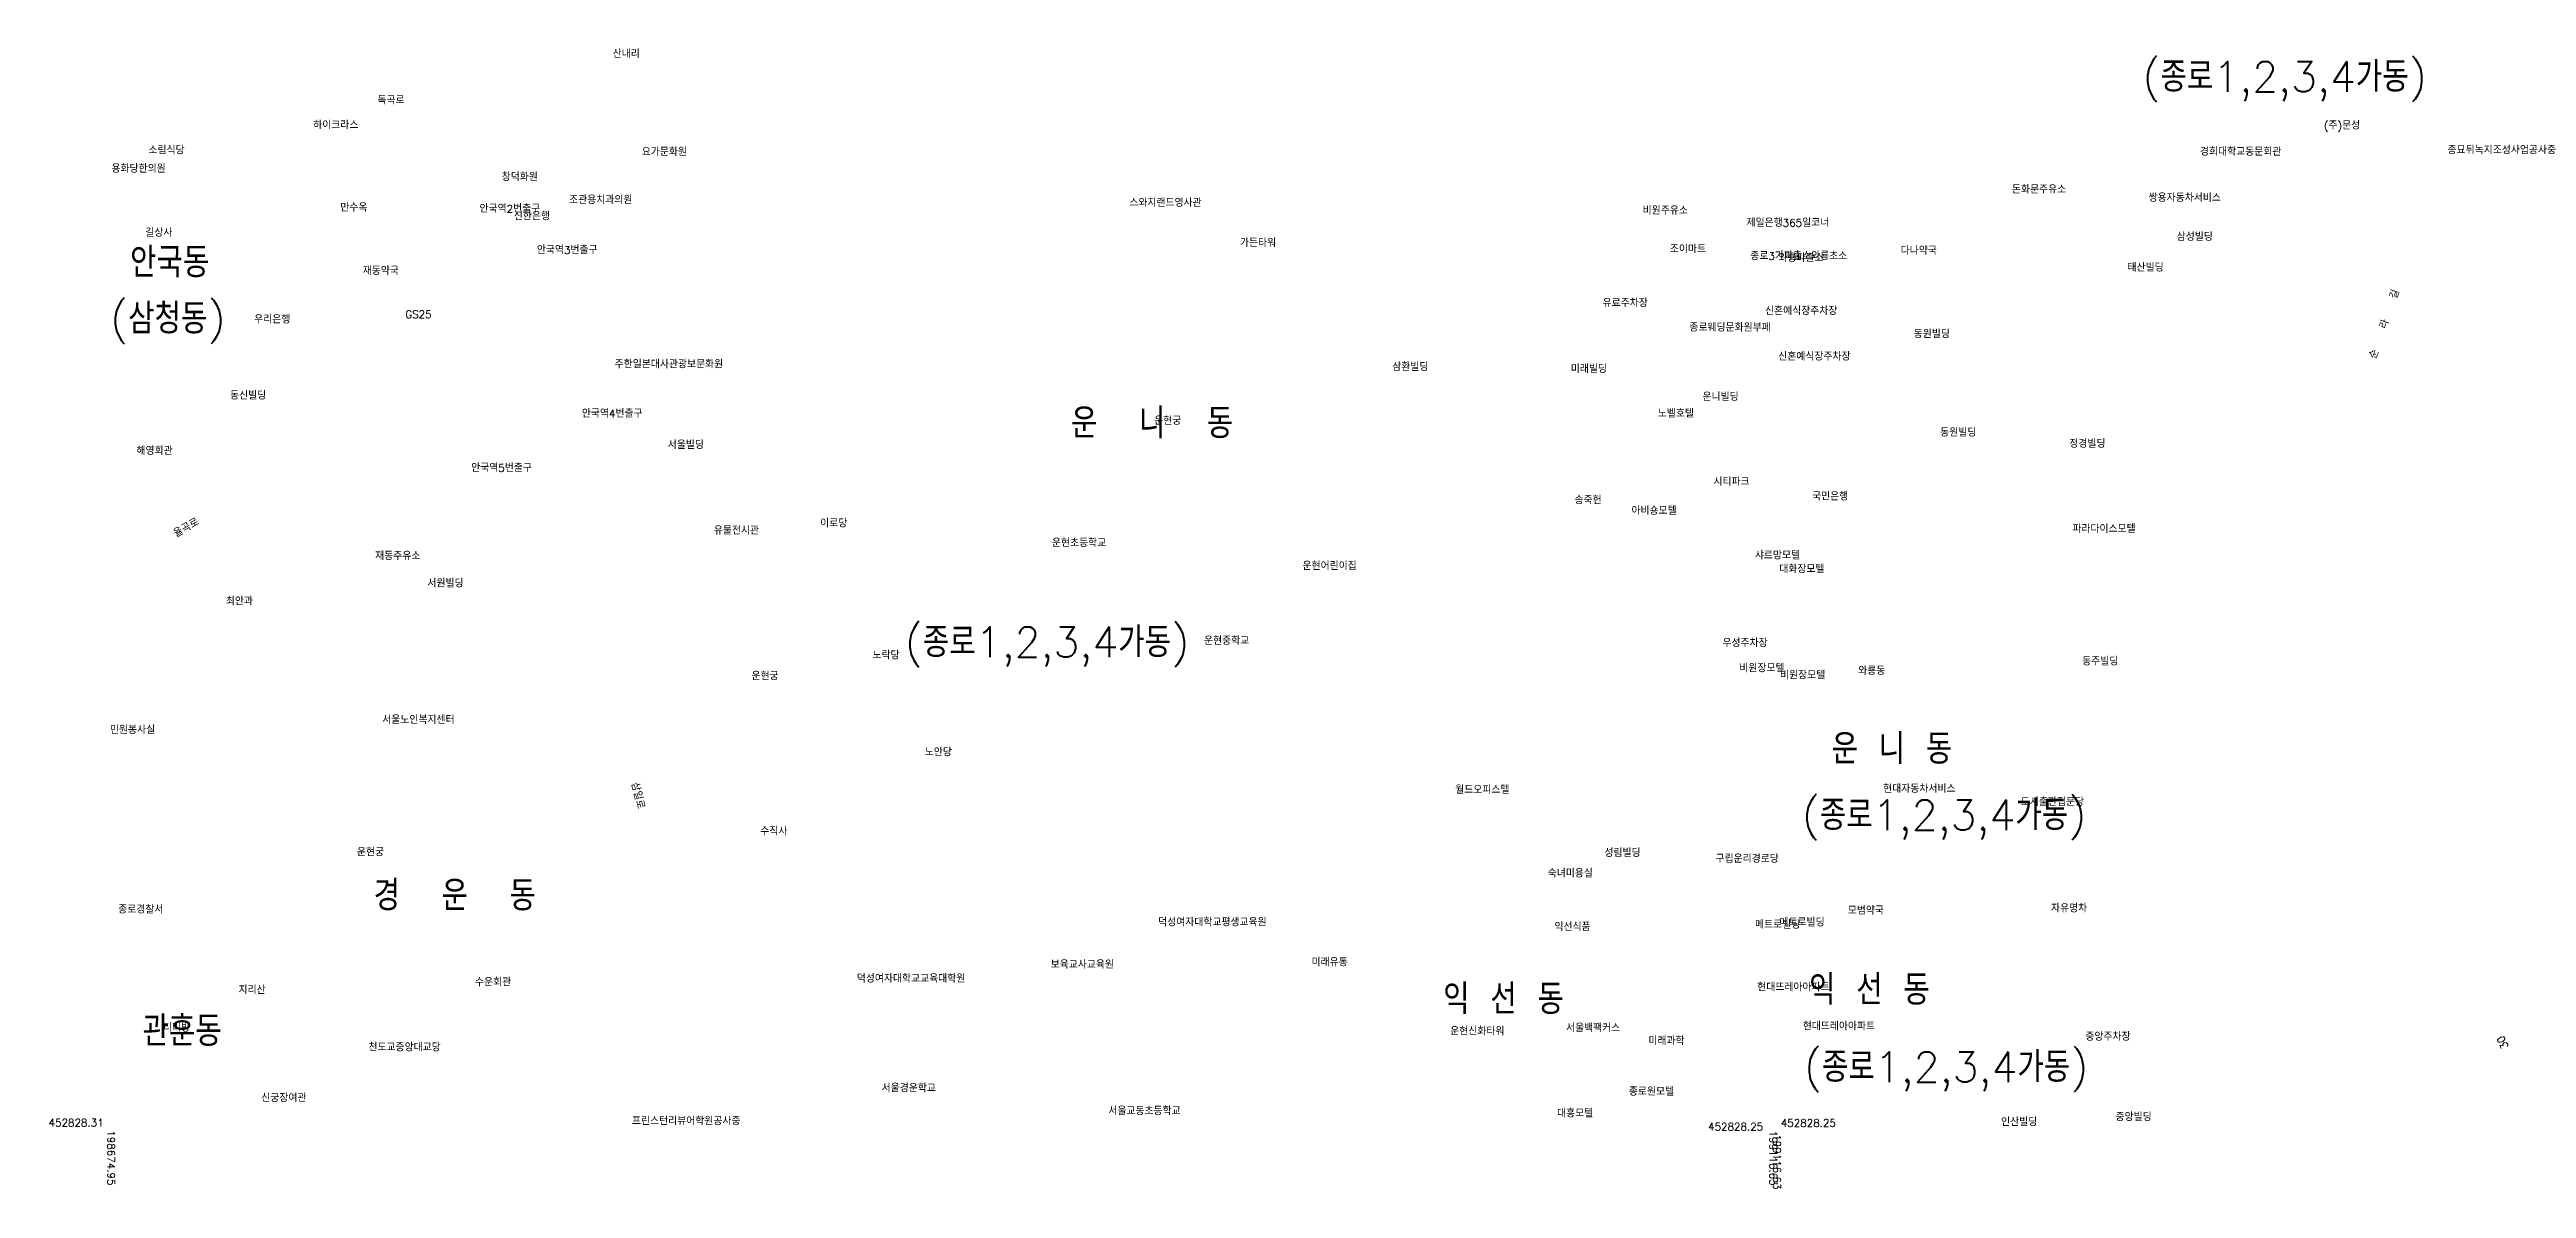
# Model space of a CAD drawing. Header units: feet. Extents: x -1222 to 199575, y -502 to 454509.
# Drawn here: x 198660 to 199315, y 452812 to 453113 of the extents above; entities that cross this region are included whole.
import ezdxf
from ezdxf.enums import TextEntityAlignment as Align

# ---------------------------------------------------------------- set-up
doc = ezdxf.new("R2010")
doc.units = ezdxf.units.FT
doc.header["$MEASUREMENT"] = 0
for name, color, linetype in [('CA0011', 7, 'CONTINUOUS'), ('ZC002', 7, 'CONTINUOUS'), ('ZC003', 7, 'CONTINUOUS'), ('ZC005', 7, 'CONTINUOUS'), ('ZC006', 7, 'CONTINUOUS'), ('ZC251', 7, 'CONTINUOUS'), ('ZC252', 7, 'CONTINUOUS'), ('ZC500', 7, 'CONTINUOUS'), ('ZC601', 7, 'CONTINUOUS')]:
    doc.layers.add(name, color=color, linetype=linetype)
doc.styles.add('GHS', font='ROMANS', dxfattribs={"bigfont": 'NGSW.shx'})
doc.styles.add('NGSW', font='ROMANS.shx', dxfattribs={"bigfont": 'NGSW.shx'})
doc.styles.get("Standard").update_dxf_attribs({"font": 'ROMANS.shx', "bigfont": 'NGSW.shx'})

msp = doc.modelspace()

# ---------------------------------------------------------------- texts
at = {"layer": 'CA0011', "style": 'NGSW'}
msp.add_text('30', height=2, rotation=114.99, dxfattribs=at).set_placement((199308.77, 452852.5), align=Align.RIGHT)
at = {"layer": 'ZC002', "style": 'NGSW'}
for s, p in [('산내리', (198808.62, 453110.87)), ('하이크라스', (198729.38, 453092.03)), ('소림식당', (198685.81, 453085.39)), ('요가문화원', (198816.31, 453084.95)), ('용화당한의원', (198676.01, 453080.51)), ('창덕화원', (198779.26, 453078.32)), ('조관용치과의원', (198797.08, 453072.26)), ('스와지랜드영사관', (198945.28, 453071.51)), ('만수옥', (198736.55, 453070.23)), ('신한은행', (198782.45, 453067.95)), ('제일은행365일코너', (199108.56, 453066.22)), ('길상사', (198684.96, 453063.6)), ('가든타워', (198974.55, 453060.89)), ('조이마트', (199088.28, 453059.25)), ('종로3가파출소와룡초소', (199109.56, 453057.43)), ('재동약국', (198742.48, 453053.5)), ('우리은행', (198713.77, 453040.67)), ('GS25', (198753.77, 453042.05)), ('종로웨딩문화원부페', (199093.44, 453038.52)), ('주한일본대사관광보문화원', (198809.13, 453028.82)), ('삼환빌딩', (199014.83, 453028.1)), ('미래빌딩', (199062.08, 453027.58)), ('동신빌딩', (198707.38, 453020.54)), ('운니빌딩', (199096.91, 453020.2)), ('노벨호텔', (199085.08, 453015.79)), ('해영회관', (198682.63, 453005.9)), ('서울빌딩', (198823.17, 453007.48)), ('동원빌딩', (199159.8, 453010.76)), ('송죽헌', (199063.07, 452992.88)), ('시티파크', (199099.8, 452997.74)), ('국민은행', (199125.89, 452993.87)), ('아비숑모텔', (199078.12, 452990.08)), ('운현초등학교', (198924.81, 452981.56)), ('운현어린이집', (198991.1, 452975.46)), ('샤르망모텔', (199110.77, 452978.28)), ('대화장모텔', (199117.22, 452974.65)), ('최안과', (198706.27, 452966.16)), ('서원빌딩', (198759.59, 452970.89)), ('운현중학교', (198965.04, 452955.69)), ('비원장모텔', (199106.66, 452948.44)), ('비원장모텔', (199117.42, 452946.6)), ('서울노인복지센터', (198747.65, 452934.8)), ('민원봉사실', (198675.61, 452932.13)), ('월드오피스텔', (199031.49, 452916.3)), ('운현궁', (198740.96, 452899.81)), ('숙녀미용실', (199055.96, 452894.2)), ('성림빌딩', (199070.96, 452899.61)), ('구립운리경로당', (199100.36, 452898.07)), ('종로경찰서', (198677.79, 452884.65)), ('덕성여자대학교평생교육원', (198952.91, 452881.28)), ('메트로빌딩', (199110.82, 452880.65)), ('메트로빌딩', (199117.26, 452881.26)), ('모범약국', (199135.35, 452884.36)), ('익선식품', (199057.75, 452880.05)), ('보육교사교육원', (198924.48, 452870.07)), ('미래유통', (198993.49, 452870.71)), ('지리산', (198709.63, 452863.35)), ('수운회관', (198772.18, 452865.41)), ('덕성여자대학교교육대학원', (198873.19, 452866.39)), ('현대뜨레아아파트', (199111.4, 452864.11)), ('디미방', (198689.64, 452853.39)), ('천도교중앙대교당', (198743.99, 452848.21)), ('운현신화타워', (199030.17, 452852.43)), ('서울백팩커스', (199060.81, 452853.31)), ('미래과학', (199082.6, 452849.88)), ('현대뜨레아아파트', (199123.44, 452853.76)), ('신궁장여관', (198715.64, 452834.81)), ('서울경운학교', (198879.76, 452837.41)), ('종로원모텔', (199077.44, 452836.5)), ('서울교동초등학교', (198939.73, 452831.37)), ('대흥모텔', (199058.43, 452830.77)), ('인산빌딩', (199175.9, 452828.45)), ('중앙빌딩', (199206.18, 452829.79))]:
    msp.add_text(s, height=2, dxfattribs=at).set_placement(p)
for s, p in [('(주)문성', (199261.31, 453091.95)), ('경희대학교동문회관', (199228.52, 453085)), ('쌍용자동차서비스', (199214.92, 453072.82)), ('다나약국', (199149.36, 453058.84)), ('삼성빌딩', (199222.35, 453062.51)), ('와룡파출소', (199117, 453056.95)), ('태산빌딩', (199209.34, 453054.38)), ('동원빌딩', (199152.79, 453036.79)), ('정경빌딩', (199193.95, 453007.8)), ('파라다이스모텔', (199194.75, 452985.3)), ('와룡동', (199138.1, 452947.75)), ('동주빌딩', (199197.35, 452950.25)), ('현대자동차서비스', (199144.71, 452916.57)), ('도서출판집문당', (199181.11, 452913.07)), ('자유명차', (199189.1, 452884.95))]:
    msp.add_text(s, height=2, rotation=359.99, dxfattribs=at).set_placement(p)
at = {"layer": 'ZC003', "style": 'NGSW'}
for s, p in [('운현궁', (198951.86, 453013.87)), ('이로당', (198863.51, 452986.76)), ('유물전시관', (198835.37, 452984.85)), ('운현궁', (198845.34, 452946.36)), ('노락당', (198877.34, 452951.85)), ('노안당', (198891.17, 452926.23)), ('수직사', (198847.65, 452905.32))]:
    msp.add_text(s, height=2, dxfattribs=at).set_placement(p)
at = {"layer": 'ZC005', "style": 'NGSW'}
msp.add_text('독곡로', height=2, dxfattribs=at).set_placement((198753.56, 453098.6), align=Align.RIGHT)
msp.add_text('순    라    길', height=2, rotation=71, dxfattribs=at).set_placement((199281.39, 453049.17), align=Align.RIGHT)
at = {"layer": 'ZC005'}
for s, rotation, p in [('율곡로', 30, (198699.43, 452987.52)), ('삼일로', 284, (198815.14, 452912.1))]:
    msp.add_text(s, height=2, rotation=rotation, dxfattribs=at).set_placement(p, align=Align.RIGHT)
at = {"layer": 'ZC006', "style": 'NGSW'}
for s, p in [('돈화문주유소', (199178.77, 453075.02)), ('중앙주차장', (199198.19, 452851.03))]:
    msp.add_text(s, height=2, rotation=359.99, dxfattribs=at).set_placement(p)
for s, p in [('안국역2번출구', (198773.38, 453069.94)), ('비원주유소', (199081.09, 453069.45)), ('안국역3번출구', (198788.54, 453059.01)), ('유료주차장', (199070.49, 453044.99)), ('신혼예식장주차장', (199113.46, 453042.91)), ('신혼예식장주차장', (199116.94, 453030.85)), ('안국역4번출구', (198800.46, 453015.79)), ('안국역5번출구', (198771.19, 453001.43)), ('재동주유소', (198745.79, 452978.13)), ('우성주차장', (199102.19, 452955.1))]:
    msp.add_text(s, height=2, dxfattribs=at).set_placement(p)
at = {"layer": 'ZC251', "style": 'NGSW'}
for s, p in [('안국동', (198680.94, 453052.8)), ('운  니  동', (198929.84, 453010.27)), ('운 니 동', (199131.05, 452924.16)), ('경  운  동', (198745.37, 452885.38)), ('익 선 동', (199028.3, 452858)), ('익 선 동', (199125.09, 452860.46)), ('관훈동', (198684.23, 452849.55))]:
    msp.add_text(s, height=8, dxfattribs=at).set_placement(p)
at = {"layer": 'ZC252', "style": 'NGSW'}
for s, p in [('(종로1,2,3,4가동)', (199213.25, 453101.87)), ('(삼청동)', (198675.62, 453037.91)), ('(종로1,2,3,4가동)', (198885.86, 452952.38)), ('(종로1,2,3,4가동)', (199123.17, 452906.65)), ('(종로1,2,3,4가동)', (199123.72, 452840.06))]:
    msp.add_text(s, height=8, dxfattribs=at).set_placement(p)
at = {"layer": 'ZC500'}
for s, style, p in [('종묘뒤녹지조성사업공사중', 'NGSW', (199294.01, 453085.43)), ('프린스턴리뷰어학원공사중', 'GHS', (198813.71, 452828.71))]:
    msp.add_text(s, height=2, rotation=359.99, dxfattribs=dict(at, style=style)).set_placement(p)
at = {"layer": 'ZC601', "style": 'NGSW'}
msp.add_text('452828.31', height=2, dxfattribs=at).set_placement((198673.95, 452828.31), align=Align.RIGHT)
for p in [(199117.63, 452828.25), (199098.39, 452827.25)]:
    msp.add_text('452828.25', height=2, dxfattribs=at).set_placement(p)
for s, p in [('198674.95', (198674.95, 452827.31)), ('199116.63', (199114.63, 452827.25)), ('199116.63', (199115.63, 452826.25))]:
    msp.add_text(s, height=2, rotation=270, dxfattribs=at).set_placement(p)

doc.saveas('drawing.dxf')
